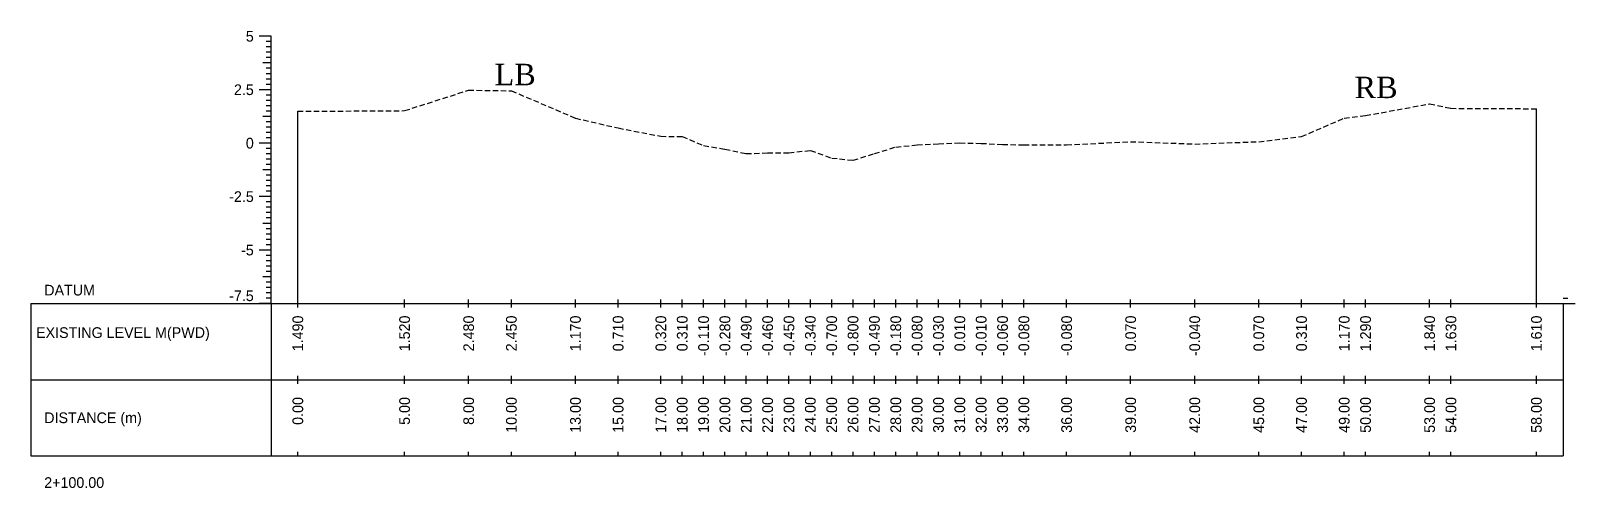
# Model space of a CAD drawing. Header units: inches. Extents: x 2527 to 3799, y -2520 to -1051.
# Drawn here: x 3709.5 to 3781.8, y -1242.1 to -1220.7 of the extents above; entities that cross this region are included whole.
import ezdxf
from ezdxf.enums import TextEntityAlignment as Align

# ---------------------------------------------------------------- set-up
doc = ezdxf.new("R2010")
doc.units = ezdxf.units.IN
doc.header["$MEASUREMENT"] = 0
doc.linetypes.add('HIDDEN', pattern=[0.375, 0.25, -0.125])
doc.layers.add('CS_Drawing', color=7, linetype='Continuous')
doc.layers.add('GL', color=3, linetype='HIDDEN')
doc.styles.add('romans', font='romans.shx')

msp = doc.modelspace()

# ---------------------------------------------------------------- texts
at = {"char_height": 1, "width": 87.77218, "attachment_point": 1, "style": 'romans'}
for s, insert in [('{\\fTimes New Roman|b0|i0|c0|p18;LB}', (3731.203, -1222.273)), ('{\\fTimes New Roman|b0|i0|c0|p18;RB}', (3771.475, -1222.878))]:
    msp.add_mtext(s, dxfattribs=dict(at, insert=insert))
at = {"layer": 'CS_Drawing'}
for s, p in [('5', (3719.929, -1220.985)), ('2.5', (3719.929, -1223.485)), ('0', (3719.929, -1225.985)), ('-2.5', (3719.929, -1228.485)), ('-5', (3719.929, -1230.985))]:
    msp.add_text(s, height=0.5, dxfattribs=at).set_placement(p, align=Align.MIDDLE_RIGHT)
for s, p in [('DATUM', (3710.116, -1232.86)), ('EXISTING LEVEL M(PWD)', (3709.733, -1234.845)), ('DISTANCE (m)', (3710.116, -1238.829)), ('2+100.00', (3710.116, -1241.86))]:
    msp.add_text(s, height=0.5, dxfattribs=at).set_placement(p, align=Align.MIDDLE_LEFT)
msp.add_text('-7.5', height=0.5, dxfattribs=at).set_placement((3719.929, -1233.373), align=Align.RIGHT)
for s, p in [('1.490', (3721.991, -1234.048)), ('1.520', (3726.991, -1234.048)), ('2.480', (3729.991, -1234.048)), ('2.450', (3731.991, -1234.048)), ('1.170', (3734.991, -1234.048)), ('0.710', (3736.991, -1234.048)), ('0.320', (3738.991, -1234.048)), ('0.310', (3739.991, -1234.048)), ('-0.110', (3740.991, -1234.048)), ('-0.280', (3741.991, -1234.048)), ('-0.490', (3742.991, -1234.048)), ('-0.460', (3743.991, -1234.048)), ('-0.450', (3744.991, -1234.048)), ('-0.340', (3745.991, -1234.048)), ('-0.700', (3746.991, -1234.048)), ('-0.800', (3747.991, -1234.048)), ('-0.490', (3748.991, -1234.048)), ('-0.180', (3749.991, -1234.048)), ('-0.080', (3750.991, -1234.048)), ('-0.030', (3751.991, -1234.048)), ('0.010', (3752.991, -1234.048)), ('-0.010', (3753.991, -1234.048)), ('-0.060', (3754.991, -1234.048)), ('-0.080', (3755.991, -1234.048)), ('-0.080', (3757.991, -1234.048)), ('0.070', (3760.991, -1234.048)), ('-0.040', (3763.991, -1234.048)), ('0.070', (3766.991, -1234.048)), ('0.310', (3768.991, -1234.048)), ('1.170', (3770.991, -1234.048)), ('1.290', (3771.991, -1234.048)), ('1.840', (3774.991, -1234.048)), ('1.630', (3775.991, -1234.048)), ('1.610', (3779.991, -1234.048)), ('0.00', (3721.991, -1237.86)), ('5.00', (3726.991, -1237.86)), ('8.00', (3729.991, -1237.86)), ('10.00', (3731.991, -1237.86)), ('13.00', (3734.991, -1237.86)), ('15.00', (3736.991, -1237.86)), ('17.00', (3738.991, -1237.86)), ('18.00', (3739.991, -1237.86)), ('19.00', (3740.991, -1237.86)), ('20.00', (3741.991, -1237.86)), ('21.00', (3742.991, -1237.86)), ('22.00', (3743.991, -1237.86)), ('23.00', (3744.991, -1237.86)), ('24.00', (3745.991, -1237.86)), ('25.00', (3746.991, -1237.86)), ('26.00', (3747.991, -1237.86)), ('27.00', (3748.991, -1237.86)), ('28.00', (3749.991, -1237.86)), ('29.00', (3750.991, -1237.86)), ('30.00', (3751.991, -1237.86)), ('31.00', (3752.991, -1237.86)), ('32.00', (3753.991, -1237.86)), ('33.00', (3754.991, -1237.86)), ('34.00', (3755.991, -1237.86)), ('36.00', (3757.991, -1237.86)), ('39.00', (3760.991, -1237.86)), ('42.00', (3763.991, -1237.86)), ('45.00', (3766.991, -1237.86)), ('47.00', (3768.991, -1237.86)), ('49.00', (3770.991, -1237.86)), ('50.00', (3771.991, -1237.86)), ('53.00', (3774.991, -1237.86)), ('54.00', (3775.991, -1237.86)), ('58.00', (3779.991, -1237.86))]:
    msp.add_text(s, height=0.5, rotation=90, dxfattribs=at).set_placement(p, align=Align.MIDDLE_RIGHT)

# ---------------------------------------------------------------- linework, layer by layer
at = {"layer": 'CS_Drawing'}
for p, q in [((3720.741, -1220.985), (3720.179, -1220.985)), ((3720.741, -1220.985), (3720.347, -1220.985)), ((3720.741, -1220.985), (3720.516, -1220.985)), ((3720.741, -1221.235), (3720.516, -1221.235)), ((3720.741, -1233.485), (3720.741, -1220.985)), ((3720.741, -1221.485), (3720.516, -1221.485)), ((3720.741, -1221.735), (3720.516, -1221.735)), ((3720.741, -1221.985), (3720.516, -1221.985)), ((3720.741, -1222.235), (3720.347, -1222.235)), ((3720.741, -1222.235), (3720.516, -1222.235)), ((3720.741, -1222.485), (3720.516, -1222.485)), ((3720.741, -1222.735), (3720.516, -1222.735)), ((3720.741, -1223.485), (3720.179, -1223.485)), ((3720.741, -1223.485), (3720.347, -1223.485)), ((3720.741, -1222.985), (3720.516, -1222.985)), ((3720.741, -1223.235), (3720.516, -1223.235)), ((3720.741, -1223.485), (3720.516, -1223.485)), ((3720.741, -1223.735), (3720.516, -1223.735)), ((3720.741, -1223.985), (3720.516, -1223.985)), ((3720.741, -1224.235), (3720.516, -1224.235)), ((3720.741, -1224.735), (3720.347, -1224.735)), ((3720.741, -1224.485), (3720.516, -1224.485)), ((3720.741, -1224.735), (3720.516, -1224.735)), ((3721.991, -1233.485), (3721.991, -1224.495)), ((3779.991, -1233.485), (3779.991, -1224.375)), ((3720.741, -1224.985), (3720.516, -1224.985)), ((3720.741, -1225.235), (3720.516, -1225.235)), ((3720.741, -1225.485), (3720.516, -1225.485)), ((3720.741, -1225.985), (3720.179, -1225.985)), ((3720.741, -1225.985), (3720.347, -1225.985)), ((3720.741, -1225.735), (3720.516, -1225.735)), ((3720.741, -1225.985), (3720.516, -1225.985)), ((3720.741, -1226.235), (3720.516, -1226.235)), ((3720.741, -1226.485), (3720.516, -1226.485)), ((3720.741, -1226.735), (3720.516, -1226.735)), ((3720.741, -1226.985), (3720.516, -1226.985)), ((3720.741, -1227.235), (3720.347, -1227.235)), ((3720.741, -1227.235), (3720.516, -1227.235)), ((3720.741, -1227.485), (3720.516, -1227.485)), ((3720.741, -1227.735), (3720.516, -1227.735)), ((3720.741, -1228.485), (3720.179, -1228.485)), ((3720.741, -1228.485), (3720.347, -1228.485)), ((3720.741, -1227.985), (3720.516, -1227.985)), ((3720.741, -1228.235), (3720.516, -1228.235)), ((3720.741, -1228.485), (3720.516, -1228.485)), ((3720.741, -1228.735), (3720.516, -1228.735)), ((3720.741, -1228.985), (3720.516, -1228.985)), ((3720.741, -1229.235), (3720.516, -1229.235)), ((3720.741, -1229.735), (3720.347, -1229.735)), ((3720.741, -1229.485), (3720.516, -1229.485)), ((3720.741, -1229.735), (3720.516, -1229.735)), ((3720.741, -1229.985), (3720.516, -1229.985)), ((3720.741, -1230.235), (3720.516, -1230.235)), ((3720.741, -1230.485), (3720.516, -1230.485)), ((3720.741, -1230.735), (3720.516, -1230.735)), ((3720.741, -1230.985), (3720.179, -1230.985)), ((3720.741, -1230.985), (3720.347, -1230.985)), ((3720.741, -1230.985), (3720.516, -1230.985)), ((3720.741, -1231.235), (3720.516, -1231.235)), ((3720.741, -1231.485), (3720.516, -1231.485)), ((3720.741, -1231.735), (3720.516, -1231.735)), ((3720.741, -1231.985), (3720.516, -1231.985)), ((3720.741, -1232.235), (3720.347, -1232.235)), ((3720.741, -1232.235), (3720.516, -1232.235)), ((3720.741, -1232.485), (3720.516, -1232.485)), ((3720.741, -1232.735), (3720.516, -1232.735)), ((3709.491, -1233.485), (3720.741, -1233.485)), ((3709.491, -1233.485), (3709.491, -1240.61)), ((3720.741, -1233.485), (3720.179, -1233.485)), ((3720.741, -1233.485), (3720.347, -1233.485)), ((3720.741, -1232.985), (3720.516, -1232.985)), ((3720.741, -1233.235), (3720.516, -1233.235)), ((3720.741, -1233.485), (3720.516, -1233.485)), ((3720.741, -1233.485), (3781.241, -1233.485)), ((3720.741, -1233.485), (3720.741, -1240.61)), ((3721.991, -1233.673), (3721.991, -1233.298)), ((3726.991, -1233.673), (3726.991, -1233.298)), ((3729.991, -1233.673), (3729.991, -1233.298)), ((3731.991, -1233.673), (3731.991, -1233.298)), ((3734.991, -1233.673), (3734.991, -1233.298)), ((3736.991, -1233.673), (3736.991, -1233.298)), ((3738.991, -1233.673), (3738.991, -1233.298)), ((3739.991, -1233.673), (3739.991, -1233.298)), ((3740.991, -1233.673), (3740.991, -1233.298)), ((3741.991, -1233.673), (3741.991, -1233.298)), ((3742.991, -1233.673), (3742.991, -1233.298)), ((3743.991, -1233.673), (3743.991, -1233.298)), ((3744.991, -1233.673), (3744.991, -1233.298)), ((3745.991, -1233.673), (3745.991, -1233.298)), ((3746.991, -1233.673), (3746.991, -1233.298)), ((3747.991, -1233.673), (3747.991, -1233.298)), ((3748.991, -1233.673), (3748.991, -1233.298)), ((3749.991, -1233.673), (3749.991, -1233.298)), ((3750.991, -1233.673), (3750.991, -1233.298)), ((3751.991, -1233.673), (3751.991, -1233.298)), ((3752.991, -1233.673), (3752.991, -1233.298)), ((3753.991, -1233.673), (3753.991, -1233.298)), ((3754.991, -1233.673), (3754.991, -1233.298)), ((3755.991, -1233.673), (3755.991, -1233.298)), ((3757.991, -1233.673), (3757.991, -1233.298)), ((3760.991, -1233.673), (3760.991, -1233.298)), ((3763.991, -1233.673), (3763.991, -1233.298)), ((3766.991, -1233.673), (3766.991, -1233.298)), ((3768.991, -1233.673), (3768.991, -1233.298)), ((3770.991, -1233.673), (3770.991, -1233.298)), ((3771.991, -1233.673), (3771.991, -1233.298)), ((3774.991, -1233.673), (3774.991, -1233.298)), ((3775.991, -1233.673), (3775.991, -1233.298)), ((3779.991, -1233.673), (3779.991, -1233.298)), ((3781.241, -1233.235), (3781.466, -1233.235)), ((3781.241, -1233.485), (3781.804, -1233.485)), ((3781.241, -1233.485), (3781.635, -1233.485)), ((3781.241, -1233.485), (3781.466, -1233.485)), ((3781.241, -1233.485), (3781.241, -1240.61)), ((3709.491, -1237.048), (3720.741, -1237.048)), ((3720.741, -1237.048), (3781.241, -1237.048)), ((3720.741, -1237.048), (3781.241, -1237.048)), ((3721.991, -1237.235), (3721.991, -1236.86)), ((3726.991, -1237.235), (3726.991, -1236.86)), ((3729.991, -1237.235), (3729.991, -1236.86)), ((3731.991, -1237.235), (3731.991, -1236.86)), ((3734.991, -1237.235), (3734.991, -1236.86)), ((3736.991, -1237.235), (3736.991, -1236.86)), ((3738.991, -1237.235), (3738.991, -1236.86)), ((3739.991, -1237.235), (3739.991, -1236.86)), ((3740.991, -1237.235), (3740.991, -1236.86)), ((3741.991, -1237.235), (3741.991, -1236.86)), ((3742.991, -1237.235), (3742.991, -1236.86)), ((3743.991, -1237.235), (3743.991, -1236.86)), ((3744.991, -1237.235), (3744.991, -1236.86)), ((3745.991, -1237.235), (3745.991, -1236.86)), ((3746.991, -1237.235), (3746.991, -1236.86)), ((3747.991, -1237.235), (3747.991, -1236.86)), ((3748.991, -1237.235), (3748.991, -1236.86)), ((3749.991, -1237.235), (3749.991, -1236.86)), ((3750.991, -1237.235), (3750.991, -1236.86)), ((3751.991, -1237.235), (3751.991, -1236.86)), ((3752.991, -1237.235), (3752.991, -1236.86)), ((3753.991, -1237.235), (3753.991, -1236.86)), ((3754.991, -1237.235), (3754.991, -1236.86)), ((3755.991, -1237.235), (3755.991, -1236.86)), ((3757.991, -1237.235), (3757.991, -1236.86)), ((3760.991, -1237.235), (3760.991, -1236.86)), ((3763.991, -1237.235), (3763.991, -1236.86)), ((3766.991, -1237.235), (3766.991, -1236.86)), ((3768.991, -1237.235), (3768.991, -1236.86)), ((3770.991, -1237.235), (3770.991, -1236.86)), ((3771.991, -1237.235), (3771.991, -1236.86)), ((3774.991, -1237.235), (3774.991, -1236.86)), ((3775.991, -1237.235), (3775.991, -1236.86)), ((3779.991, -1237.235), (3779.991, -1236.86)), ((3709.491, -1240.61), (3720.741, -1240.61)), ((3720.741, -1240.61), (3781.241, -1240.61)), ((3721.991, -1240.61), (3721.991, -1240.423)), ((3726.991, -1240.61), (3726.991, -1240.423)), ((3729.991, -1240.61), (3729.991, -1240.423)), ((3731.991, -1240.61), (3731.991, -1240.423)), ((3734.991, -1240.61), (3734.991, -1240.423)), ((3736.991, -1240.61), (3736.991, -1240.423)), ((3738.991, -1240.61), (3738.991, -1240.423)), ((3739.991, -1240.61), (3739.991, -1240.423)), ((3740.991, -1240.61), (3740.991, -1240.423)), ((3741.991, -1240.61), (3741.991, -1240.423)), ((3742.991, -1240.61), (3742.991, -1240.423)), ((3743.991, -1240.61), (3743.991, -1240.423)), ((3744.991, -1240.61), (3744.991, -1240.423)), ((3745.991, -1240.61), (3745.991, -1240.423)), ((3746.991, -1240.61), (3746.991, -1240.423)), ((3747.991, -1240.61), (3747.991, -1240.423)), ((3748.991, -1240.61), (3748.991, -1240.423)), ((3749.991, -1240.61), (3749.991, -1240.423)), ((3750.991, -1240.61), (3750.991, -1240.423)), ((3751.991, -1240.61), (3751.991, -1240.423)), ((3752.991, -1240.61), (3752.991, -1240.423)), ((3753.991, -1240.61), (3753.991, -1240.423)), ((3754.991, -1240.61), (3754.991, -1240.423)), ((3755.991, -1240.61), (3755.991, -1240.423)), ((3757.991, -1240.61), (3757.991, -1240.423)), ((3760.991, -1240.61), (3760.991, -1240.423)), ((3763.991, -1240.61), (3763.991, -1240.423)), ((3766.991, -1240.61), (3766.991, -1240.423)), ((3768.991, -1240.61), (3768.991, -1240.423)), ((3770.991, -1240.61), (3770.991, -1240.423)), ((3771.991, -1240.61), (3771.991, -1240.423)), ((3774.991, -1240.61), (3774.991, -1240.423)), ((3775.991, -1240.61), (3775.991, -1240.423)), ((3779.991, -1240.61), (3779.991, -1240.423))]:
    msp.add_line(p, q, dxfattribs=at)
at = {"layer": 'GL'}
msp.add_lwpolyline([(3721.991, -1224.495), (3726.991, -1224.465), (3729.991, -1223.505), (3731.991, -1223.535), (3734.991, -1224.815), (3736.991, -1225.275), (3738.991, -1225.665), (3739.991, -1225.675), (3740.991, -1226.095), (3741.991, -1226.265), (3742.991, -1226.475), (3743.991, -1226.445), (3744.991, -1226.435), (3745.991, -1226.325), (3746.991, -1226.685), (3747.991, -1226.785), (3748.991, -1226.475), (3749.991, -1226.165), (3750.991, -1226.065), (3751.991, -1226.015), (3752.991, -1225.975), (3753.991, -1225.995), (3754.991, -1226.045), (3755.991, -1226.065), (3757.991, -1226.065), (3760.991, -1225.915), (3763.991, -1226.025), (3766.991, -1225.915), (3768.991, -1225.675), (3770.991, -1224.815), (3771.991, -1224.695), (3774.991, -1224.145), (3775.991, -1224.355), (3779.991, -1224.375)], dxfattribs=at)

msp.set_redraw_order([(e.dxf.handle, doc.entitydb.next_handle()) for e in msp.query("TEXT MTEXT ATTDEF DIMENSION ARC_DIMENSION")])  # texts and dimensions are drawn at this point

doc.saveas('drawing.dxf')
